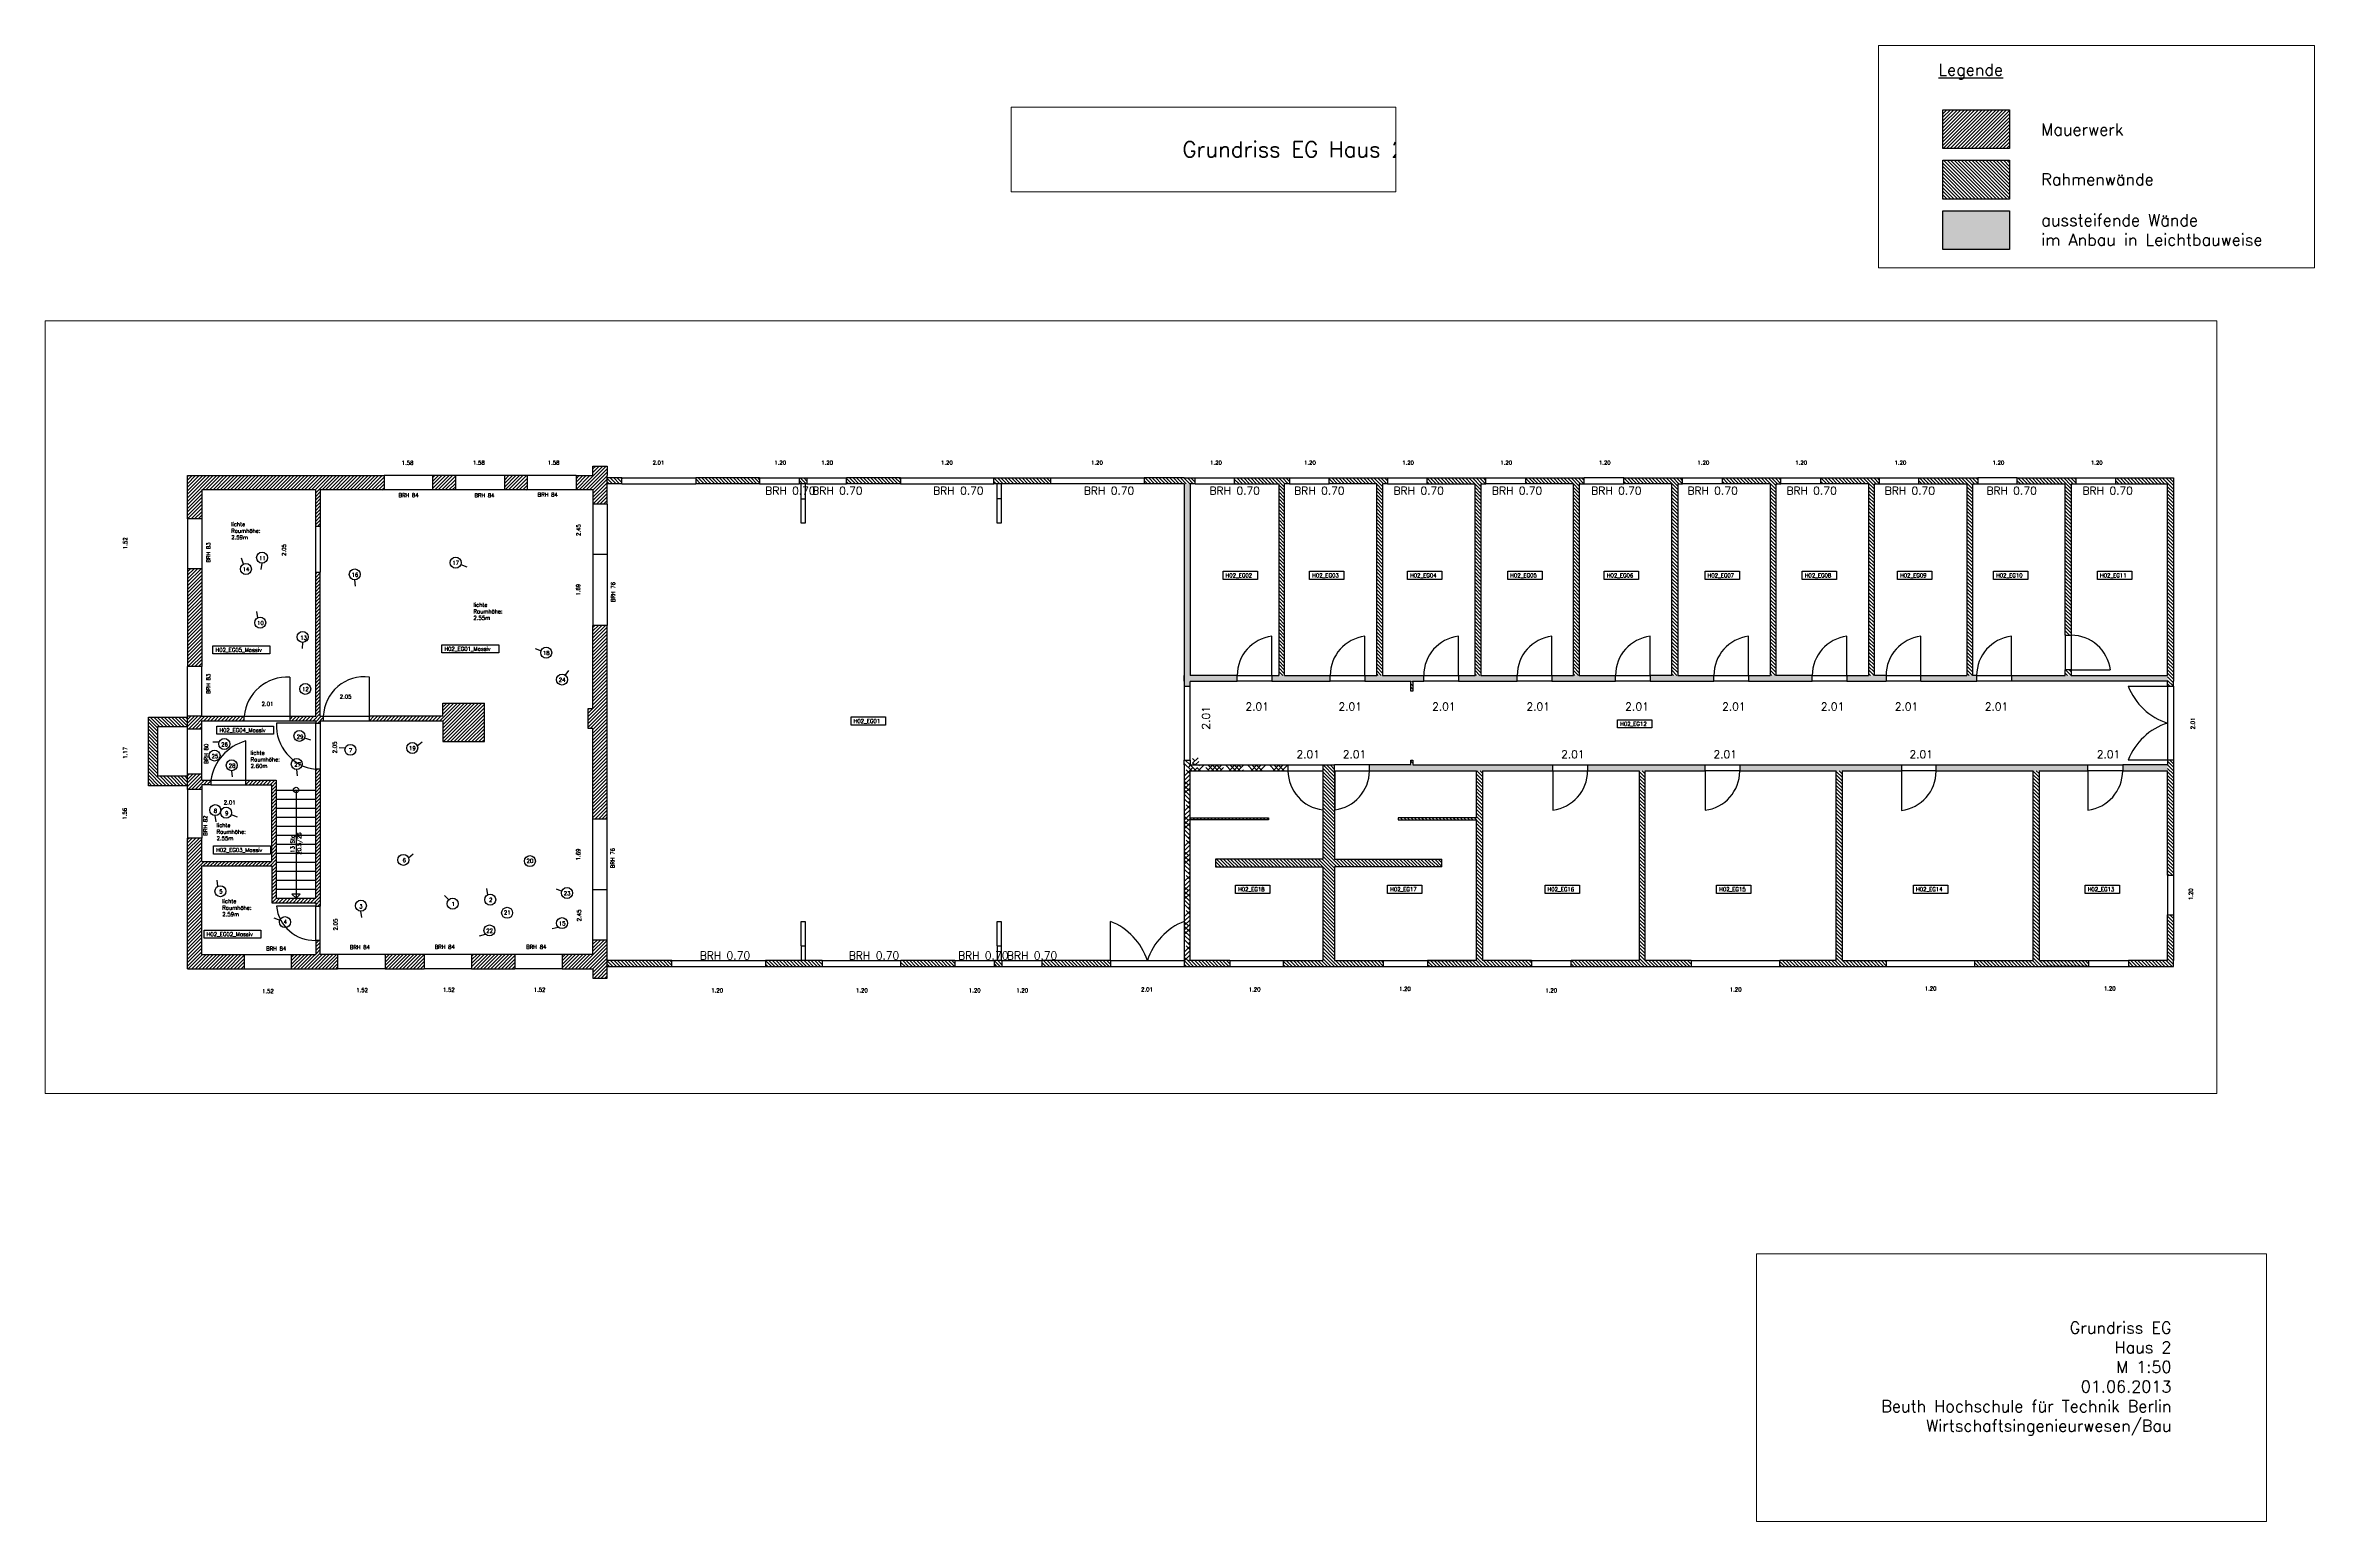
# Paper-space layout 'EG A1 M 1 50' of a CAD drawing. Header units: metres. Extents: x -13 to 1146, y 14 to 767.
# The model-space entities are those that its viewports show. They can reach past a viewport. Long polylines and large blocks are cut down to what shows.
import ezdxf

# ---------------------------------------------------------------- set-up
doc = ezdxf.new("R2010")
doc.units = ezdxf.units.M
doc.header["$LTSCALE"] = 0.0125
for name, color, linetype in [('A_Bemassung', 146, 'Continuous'), ('A_Beschriftung', 4, 'Continuous'), ('A_Foto', 255, 'Continuous'), ('A_Raumnummer', 252, 'Continuous'), ('Ansichtskanten', 5, 'Continuous'), ('Plankopf', 7, 'Continuous'), ('Schnittkanten', 1, 'Continuous'), ('Schraffur', 5, 'Continuous')]:
    doc.layers.add(name, color=color, linetype=linetype)
doc.layers.add('Ansichtsfenster', color=9, linetype='Continuous', plot=False)
doc.styles.add('Romans 2.0 mm', font='romans.shx', dxfattribs={"height": 2})

msp = doc.modelspace()

# ---------------------------------------------------------------- hatches: boundary and pattern name
at = {"layer": 'Schraffur'}
h = msp.add_hatch(dxfattribs=at)
h.set_pattern_fill('ANSI31', color=256, scale=0.02)
h.paths.add_polyline_path([(14.199, 62.635), (14.199, 59.3), (15.644, 59.3), (15.644, 59.665), (14.564, 59.665), (14.564, 61.925), (16.354, 61.925), (16.354, 60.985), (17.469, 60.985), (17.469, 60.895), (17.584, 60.895), (17.584, 64.39), (17.469, 64.39), (17.469, 61.1), (16.464, 61.1), (16.464, 64.11), (15.684, 64.11), (15.684, 63.995), (16.349, 63.995), (16.349, 62.04), (14.564, 62.04), (14.564, 62.635)])
h.paths.add_polyline_path([(14.199, 64.27), (14.199, 63.875), (14.564, 63.875), (14.564, 63.995), (14.794, 63.995), (14.794, 64.11), (14.564, 64.11), (14.564, 64.27)], flags=17)
h.paths.add_polyline_path([(14.199, 65.74), (14.199, 65.42), (14.564, 65.42), (14.564, 65.625), (15.644, 65.625), (15.644, 65.74), (14.564, 65.74)])
h.paths.add_polyline_path([(17.469, 69.415), (17.469, 65.74), (16.814, 65.74), (16.814, 65.625), (17.469, 65.625), (17.469, 65.565), (17.584, 65.565), (17.584, 65.625), (17.664, 65.625), (17.664, 65.74), (17.584, 65.74), (17.584, 69.415)])
h.paths.add_polyline_path([(20.714, 66.075), (20.714, 65.74), (18.839, 65.74), (18.839, 65.625), (20.714, 65.625), (20.714, 65.095), (21.774, 65.095), (21.774, 66.075)])
h.paths.add_polyline_path([(19.239, 59.665), (19.239, 59.3), (20.239, 59.3), (20.239, 59.665)])
h.paths.add_polyline_path([(16.844, 59.665), (16.844, 59.3), (18.029, 59.3), (18.029, 59.665), (17.584, 59.665), (17.584, 60.025), (17.469, 60.025), (17.469, 59.665)])
h.paths.add_polyline_path([(21.449, 59.665), (21.449, 59.3), (22.549, 59.3), (22.549, 59.665)])
h.paths.add_polyline_path([(23.759, 59.665), (23.759, 59.3), (24.544, 59.3), (24.544, 59.06), (24.909, 59.06), (24.909, 60.03), (24.544, 60.03), (24.544, 59.665)])
h.paths.add_polyline_path([(24.544, 68.06), (24.544, 65.937), (24.424, 65.937), (24.424, 65.427), (24.544, 65.427), (24.544, 63.12), (24.909, 63.12), (24.909, 68.06)])
h.paths.add_polyline_path([(24.114, 71.88), (24.114, 71.515), (24.544, 71.515), (24.544, 71.15), (24.909, 71.15), (24.909, 71.88), (24.909, 72.12), (24.544, 72.12), (24.544, 71.88)])
h.paths.add_polyline_path([(22.284, 71.88), (22.284, 71.515), (22.864, 71.515), (22.864, 71.88)])
h.paths.add_polyline_path([(20.454, 71.88), (20.454, 71.515), (21.034, 71.515), (21.034, 71.88)])
h.paths.add_polyline_path([(14.199, 71.88), (14.199, 70.775), (14.564, 70.775), (14.564, 71.515), (17.469, 71.515), (17.469, 70.585), (17.584, 70.585), (17.584, 71.515), (19.214, 71.515), (19.214, 71.88)])
h.paths.add_polyline_path([(14.199, 69.505), (14.199, 67.01), (14.564, 67.01), (14.564, 69.505)])
at = {"layer": 'Schraffur', "transparency": 33554687}
h = msp.add_hatch(dxfattribs=at)
h.set_pattern_fill('ANSI31', color=256, scale=0.02, angle=90)
h.paths.add_polyline_path([(37.749, 59.509), (35.999, 59.509), (35.999, 59.359), (37.749, 59.359)])
h.paths.add_polyline_path([(34.989, 59.509), (34.789, 59.509), (34.789, 59.359), (34.989, 59.359)])
h.paths.add_polyline_path([(33.779, 59.509), (32.404, 59.509), (32.404, 59.359), (33.779, 59.359)])
h.paths.add_polyline_path([(30.394, 59.509), (28.944, 59.509), (28.944, 59.359), (30.394, 59.359)])
h.paths.add_polyline_path([(26.559, 59.509), (24.909, 59.509), (24.909, 59.359), (26.559, 59.359)])
h.paths.add_polyline_path([(45.464, 64.624), (45.414, 64.624), (45.414, 64.499), (45.464, 64.499)])
h.paths.add_polyline_path([(45.464, 66.634), (45.414, 66.634), (45.414, 66.384), (45.464, 66.384)])
h.paths.add_polyline_path([(62.264, 66.924), (62.264, 66.924), (62.114, 66.924), (62.114, 66.784), (62.264, 66.784)])
h.paths.add_polyline_path([(47.244, 64.349), (47.094, 64.349), (47.094, 63.149), (45.094, 63.149), (45.094, 63.099), (47.094, 63.099), (47.094, 59.509), (45.844, 59.509), (45.844, 59.359), (48.494, 59.359), (48.494, 59.509), (47.244, 59.509)])
h.paths.add_polyline_path([(62.714, 59.509), (61.444, 59.509), (61.444, 64.349), (61.294, 64.349), (61.294, 59.509), (59.804, 59.509), (59.804, 59.359), (62.714, 59.359)])
h.paths.add_polyline_path([(57.544, 59.509), (56.419, 59.509), (56.419, 64.349), (56.269, 64.349), (56.269, 59.509), (54.829, 59.509), (54.829, 59.359), (57.544, 59.359)])
h.paths.add_polyline_path([(52.569, 59.509), (51.394, 59.509), (51.394, 64.349), (51.244, 64.349), (51.244, 59.509), (49.504, 59.509), (49.504, 59.359), (52.569, 59.359)])
h.paths.add_polyline_path([(43.469, 61.899), (46.209, 61.899), (46.209, 62.099), (43.469, 62.099), (43.469, 64.349), (43.469, 64.499), (43.169, 64.499), (43.169, 64.349), (43.169, 62.099), (40.429, 62.099), (40.429, 61.899), (43.169, 61.899), (43.169, 59.509), (42.159, 59.509), (42.159, 59.359), (44.719, 59.359), (44.719, 59.509), (43.469, 59.509)])
h.paths.add_polyline_path([(40.794, 59.509), (39.784, 59.509), (39.634, 59.509), (39.634, 59.359), (40.794, 59.359)])
h.paths.add_polyline_path([(25.284, 71.821), (24.909, 71.821), (24.909, 71.671), (25.284, 71.671)])
h.paths.add_polyline_path([(28.794, 71.821), (27.169, 71.821), (27.169, 71.671), (28.794, 71.671)])
h.paths.add_polyline_path([(36.224, 71.821), (34.774, 71.821), (34.774, 71.671), (36.224, 71.671)])
h.paths.add_polyline_path([(30.004, 71.821), (29.804, 71.821), (29.804, 71.671), (30.004, 71.671)])
h.paths.add_polyline_path([(39.909, 71.821), (39.784, 71.821), (39.634, 71.821), (38.609, 71.821), (38.609, 71.671), (39.634, 71.671), (39.784, 71.671), (39.909, 71.671)])
h.paths.add_polyline_path([(42.319, 71.821), (42.194, 71.821), (40.919, 71.821), (40.919, 71.671), (42.044, 71.671), (42.044, 66.784), (42.194, 66.784), (42.194, 71.671), (42.319, 71.671)])
h.paths.add_polyline_path([(44.819, 71.821), (44.694, 71.821), (43.329, 71.821), (43.329, 71.671), (44.544, 71.671), (44.544, 66.784), (44.694, 66.784), (44.694, 71.671), (44.819, 71.671)])
h.paths.add_polyline_path([(47.329, 71.821), (45.829, 71.821), (45.829, 71.671), (47.054, 71.671), (47.054, 66.784), (47.204, 66.784), (47.204, 71.671), (47.329, 71.671)])
h.paths.add_polyline_path([(49.839, 71.821), (48.339, 71.821), (48.339, 71.671), (49.564, 71.671), (49.564, 66.784), (49.714, 66.784), (49.714, 71.671), (49.839, 71.671)])
h.paths.add_polyline_path([(52.349, 71.821), (50.849, 71.821), (50.849, 71.671), (52.074, 71.671), (52.074, 66.784), (52.224, 66.784), (52.224, 71.671), (52.349, 71.671)])
h.paths.add_polyline_path([(54.859, 71.821), (53.359, 71.821), (53.359, 71.671), (54.584, 71.671), (54.584, 66.784), (54.734, 66.784), (54.734, 71.671), (54.859, 71.671)])
h.paths.add_polyline_path([(57.369, 71.821), (55.869, 71.821), (55.869, 71.671), (57.094, 71.671), (57.094, 66.784), (57.244, 66.784), (57.244, 71.671), (57.369, 71.671)])
h.paths.add_polyline_path([(59.879, 71.821), (58.379, 71.821), (58.379, 71.671), (59.604, 71.671), (59.604, 66.784), (59.754, 66.784), (59.754, 71.671), (59.879, 71.671)])
h.paths.add_polyline_path([(62.389, 71.821), (60.889, 71.821), (60.889, 71.671), (62.114, 71.671), (62.114, 67.809), (62.264, 67.809), (62.264, 71.671), (62.389, 71.671)])
h.paths.add_polyline_path([(64.874, 71.821), (63.399, 71.821), (63.399, 71.671), (64.724, 71.671), (64.724, 66.784), (64.724, 66.634), (64.724, 66.509), (64.874, 66.509), (64.874, 66.634)])
h.paths.add_polyline_path([(32.389, 71.821), (31.014, 71.821), (31.014, 71.671), (32.389, 71.671)])
h.paths.add_polyline_path([(64.874, 60.674), (64.724, 60.674), (64.724, 59.509), (63.724, 59.509), (63.724, 59.359), (64.874, 59.359)])
h.paths.add_polyline_path([(64.724, 61.684), (64.874, 61.684), (64.874, 64.624), (64.724, 64.624)])
h = msp.add_hatch(dxfattribs=at)
h.set_pattern_fill('HOUND', color=256, scale=0.05, angle=45)
h.paths.add_polyline_path([(55.432, 45.276), (53.729, 45.276), (53.729, 44.285), (55.432, 44.285)])
h.paths.add_polyline_path([(45.744, 66.784), (44.694, 66.784), (44.544, 66.784), (44.244, 66.784), (44.244, 66.634), (45.414, 66.634), (45.413, 66.634), (45.463, 66.634), (45.464, 66.634), (45.744, 66.634)])
h.paths.add_polyline_path([(49.039, 64.499), (45.464, 64.499), (45.464, 64.499), (45.414, 64.499), (45.414, 64.499), (44.354, 64.499), (44.354, 64.349), (47.094, 64.349), (47.244, 64.349), (49.039, 64.349)])
h.paths.add_polyline_path([(52.924, 64.499), (49.924, 64.499), (49.924, 64.349), (51.244, 64.349), (51.394, 64.349), (52.924, 64.349)])
h.paths.add_polyline_path([(48.129, 66.784), (47.204, 66.784), (47.054, 66.784), (46.629, 66.784), (46.629, 66.634), (48.129, 66.634)])
h.paths.add_polyline_path([(50.639, 66.784), (49.714, 66.784), (49.564, 66.784), (49.014, 66.784), (49.014, 66.634), (50.639, 66.634)])
h.paths.add_polyline_path([(53.149, 66.784), (52.224, 66.784), (52.074, 66.784), (51.524, 66.784), (51.524, 66.634), (53.149, 66.634)])
h.paths.add_polyline_path([(55.659, 66.784), (54.734, 66.784), (54.584, 66.784), (54.034, 66.784), (54.034, 66.634), (55.659, 66.634)])
h.paths.add_polyline_path([(57.934, 64.499), (53.809, 64.499), (53.809, 64.349), (56.269, 64.349), (56.419, 64.349), (57.934, 64.349)])
h.paths.add_polyline_path([(57.544, 66.784), (57.244, 66.784), (57.094, 66.784), (56.544, 66.784), (56.544, 66.634), (57.544, 66.634)])
h.paths.add_polyline_path([(59.854, 66.784), (59.754, 66.784), (59.604, 66.784), (58.429, 66.784), (58.429, 66.634), (59.854, 66.634)])
h.paths.add_polyline_path([(64.724, 66.784), (62.264, 66.784), (62.114, 66.784), (60.739, 66.784), (60.739, 66.634), (64.724, 66.634)])
h.paths.add_polyline_path([(62.694, 64.499), (58.819, 64.499), (58.819, 64.349), (61.294, 64.349), (61.444, 64.349), (62.694, 64.349)])
h.paths.add_polyline_path([(64.724, 64.499), (63.579, 64.499), (63.579, 64.349), (64.724, 64.349)])
h.paths.add_polyline_path([(39.784, 71.671), (39.634, 71.671), (39.634, 66.634), (39.634, 66.509), (39.784, 66.509), (39.784, 66.632), (40.984, 66.632), (40.984, 66.784), (39.784, 66.784)])
h.paths.add_polyline_path([(43.359, 66.784), (42.194, 66.784), (42.044, 66.784), (41.869, 66.784), (41.869, 66.634), (43.359, 66.634)])
at = {"layer": 'Schraffur'}
h = msp.add_hatch(dxfattribs=at)
h.set_pattern_fill('ANSI31', color=256, scale=0.02, angle=90)
h.set_pattern_definition([(135, (63.96752, 11.31813), (-0.04490128, -0.04490128), [])])
h.paths.add_polyline_path([(13.199, 65.72), (13.199, 63.97), (14.199, 63.97), (14.199, 64.21), (13.439, 64.21), (13.439, 65.48), (14.199, 65.48), (14.199, 65.72)])
at = {"layer": 'Schraffur', "transparency": 33554687}
h = msp.add_hatch(dxfattribs=at)
h.set_pattern_fill('HOUND', color=256, scale=0.05, angle=45)
h.paths.add_polyline_path([(39.784, 64.349), (42.284, 64.349), (42.284, 64.499), (39.784, 64.499), (39.784, 64.624), (39.634, 64.624), (39.634, 64.499), (39.634, 59.509), (39.784, 59.509), (39.784, 63.099), (39.784, 63.074), (39.784, 63.124), (39.784, 63.149)])
h.paths.add_polyline_path([(40.006, 64.438), (40.006, 64.684), (39.847, 64.684), (39.847, 64.438)])
at = {"layer": 'Schraffur'}
h = msp.add_hatch(dxfattribs=at)
h.set_pattern_fill('ANSI31', color=256, scale=0.02, angle=90, style=0)
h.paths.add_polyline_path([(41.784, 63.149), (39.784, 63.149), (39.784, 63.099), (41.784, 63.099)])
h = msp.add_hatch(dxfattribs=at)
h.set_pattern_fill('ANSI31', color=256, scale=0.02, angle=90, style=0)
h.paths.add_polyline_path([(47.094, 63.149), (45.094, 63.149), (45.094, 63.099), (47.094, 63.099)])
at = {"layer": 'Schraffur', "transparency": 33554687}
h = msp.add_hatch(dxfattribs=at)
h.set_pattern_fill('ANSI31', color=256, scale=0.02)
h.set_pattern_definition([(45, (0.362626, 0.03946), (-0.04490128, 0.04490128), [])])
h.paths.add_polyline_path([(55.432, 47.851), (53.729, 47.851), (53.729, 46.859), (55.432, 46.859)])
h = msp.add_hatch(dxfattribs=at)
h.set_pattern_fill('ANSI31', color=256, scale=0.02, angle=90)
h.paths.add_polyline_path([(55.432, 46.562), (53.729, 46.562), (53.729, 45.57), (55.432, 45.57)])

# ---------------------------------------------------------------- linework, layer by layer
at = {"layer": 'A_Bemassung', "transparency": 33554687}
for p, q in [((16.969, 63.86), (16.969, 61.1)), ((16.969, 61.1), (16.862, 61.206)), ((17.075, 61.206), (16.862, 61.206)), ((16.969, 61.1), (17.075, 61.206))]:
    msp.add_line(p, q, dxfattribs=at)
msp.add_circle((16.969, 63.86), 0.0689, dxfattribs=at)
at = {"layer": 'A_Foto', "transparency": 33554687}
for p, q in [((15.627, 69.622), (15.573, 69.773)), ((16.094, 69.647), (16.072, 69.489)), ((21.171, 69.612), (21.322, 69.556)), ((18.458, 69.218), (18.479, 69.059)), ((15.992, 68.254), (15.971, 68.413)), ((17.129, 67.626), (17.128, 67.466)), ((23.071, 67.47), (23.221, 67.414)), ((23.837, 66.779), (23.93, 66.909)), ((14.847, 65.093), (15.007, 65.085)), ((17.185, 65.193), (17.335, 65.137)), ((18.065, 64.943), (18.225, 64.935)), ((20.063, 64.983), (20.187, 65.085)), ((15.32, 64.352), (15.34, 64.193)), ((16.978, 64.383), (16.999, 64.224)), ((14.898, 63.206), (14.919, 63.047)), ((15.315, 63.235), (15.466, 63.179)), ((19.837, 62.129), (19.96, 62.231)), ((14.976, 61.404), (14.956, 61.563)), ((20.754, 61.172), (20.867, 61.059)), ((21.861, 61.189), (21.84, 61.348)), ((23.602, 61.338), (23.752, 61.283)), ((16.404, 60.597), (16.555, 60.541)), ((18.615, 60.769), (18.635, 60.61)), ((23.502, 60.324), (23.657, 60.365)), ((21.651, 60.138), (21.805, 60.179))]:
    msp.add_line(p, q, dxfattribs=at)
for centre in [(15.689, 69.497), (16.102, 69.788), (18.466, 69.359), (21.04, 69.659), (16.053, 68.128), (17.137, 67.766), (23.351, 67.363), (23.755, 66.677), (17.203, 66.439), (14.888, 64.738), (15.137, 65.034), (17.054, 65.24), (18.356, 64.885), (19.933, 64.932), (15.328, 64.492), (16.986, 64.523), (14.907, 63.347), (15.184, 63.282), (19.707, 62.078), (22.935, 62.046), (15.038, 61.279), (18.623, 60.909), (20.966, 60.96), (21.922, 61.063), (22.355, 60.728), (23.883, 61.232), (16.685, 60.49), (21.904, 60.278), (23.756, 60.464)]:
    msp.add_circle(centre, 0.14, dxfattribs=at)
at = {"layer": 'A_Raumnummer'}
for points in [[(40.622, 69.439), (41.5, 69.439), (41.5, 69.232), (40.622, 69.232)], [(42.832, 69.439), (43.709, 69.439), (43.709, 69.232), (42.832, 69.232)], [(45.329, 69.439), (46.207, 69.439), (46.207, 69.232), (45.329, 69.232)], [(47.886, 69.439), (48.764, 69.439), (48.764, 69.232), (47.886, 69.232)], [(50.35, 69.439), (51.227, 69.439), (51.227, 69.232), (50.35, 69.232)], [(52.922, 69.439), (53.799, 69.439), (53.799, 69.232), (52.922, 69.232)], [(55.401, 69.439), (56.278, 69.439), (56.278, 69.232), (55.401, 69.232)], [(57.833, 69.439), (58.71, 69.439), (58.71, 69.232), (57.833, 69.232)], [(60.281, 69.439), (61.158, 69.439), (61.158, 69.232), (60.281, 69.232)], [(62.934, 69.439), (63.811, 69.439), (63.811, 69.232), (62.934, 69.232)], [(14.848, 67.537), (16.3, 67.537), (16.3, 67.33), (14.848, 67.33)], [(20.688, 67.565), (22.139, 67.565), (22.139, 67.357), (20.688, 67.357)], [(14.946, 65.488), (16.397, 65.488), (16.397, 65.281), (14.946, 65.281)], [(31.131, 65.723), (32.009, 65.723), (32.009, 65.516), (31.131, 65.516)], [(50.69, 65.65), (51.567, 65.65), (51.567, 65.443), (50.69, 65.443)], [(14.863, 62.434), (16.314, 62.434), (16.314, 62.227), (14.863, 62.227)], [(40.94, 61.432), (41.817, 61.432), (41.817, 61.224), (40.94, 61.224)], [(44.821, 61.432), (45.698, 61.432), (45.698, 61.224), (44.821, 61.224)], [(48.839, 61.432), (49.716, 61.432), (49.716, 61.224), (48.839, 61.224)], [(53.216, 61.432), (54.093, 61.432), (54.093, 61.224), (53.216, 61.224)], [(58.239, 61.432), (59.116, 61.432), (59.116, 61.224), (58.239, 61.224)], [(62.622, 61.432), (63.499, 61.432), (63.499, 61.224), (62.622, 61.224)], [(14.621, 60.285), (16.072, 60.285), (16.072, 60.078), (14.621, 60.078)]]:
    msp.add_lwpolyline(points, close=True, dxfattribs=at)
at = {"layer": 'Ansichtskanten'}
for p, q in [((20.454, 71.88), (19.214, 71.88)), ((22.284, 71.88), (21.034, 71.88)), ((24.114, 71.88), (22.864, 71.88)), ((25.284, 71.821), (27.169, 71.821)), ((28.794, 71.821), (29.804, 71.821)), ((30.004, 71.821), (31.014, 71.821)), ((32.389, 71.821), (34.774, 71.821)), ((36.224, 71.821), (38.609, 71.821)), ((39.909, 71.821), (40.919, 71.821)), ((42.319, 71.821), (43.329, 71.821)), ((44.819, 71.821), (45.829, 71.821)), ((47.329, 71.821), (48.339, 71.821)), ((50.852, 71.821), (49.839, 71.821)), ((52.349, 71.821), (53.359, 71.821)), ((54.859, 71.821), (55.869, 71.821)), ((57.369, 71.821), (58.379, 71.821)), ((60.889, 71.821), (59.879, 71.821)), ((62.389, 71.821), (63.399, 71.821)), ((20.454, 71.515), (19.214, 71.515)), ((22.284, 71.515), (21.034, 71.515)), ((24.114, 71.515), (22.864, 71.515)), ((25.284, 71.671), (27.169, 71.671)), ((28.794, 71.671), (29.804, 71.671)), ((30.004, 71.671), (31.014, 71.671)), ((32.389, 71.671), (34.774, 71.671)), ((38.609, 71.671), (36.224, 71.671)), ((39.909, 71.671), (40.919, 71.671)), ((42.319, 71.671), (43.329, 71.671)), ((44.819, 71.671), (45.829, 71.671)), ((48.339, 71.671), (47.329, 71.671)), ((49.839, 71.671), (50.849, 71.671)), ((53.359, 71.671), (52.349, 71.671)), ((55.869, 71.671), (54.859, 71.671)), ((57.369, 71.671), (58.379, 71.671)), ((59.879, 71.671), (60.889, 71.671)), ((62.389, 71.671), (63.399, 71.671)), ((14.199, 70.775), (14.199, 69.505)), ((14.564, 70.775), (14.564, 69.505)), ((24.544, 71.15), (24.544, 69.87)), ((24.909, 71.15), (24.909, 69.87)), ((17.469, 69.415), (17.469, 70.585)), ((17.584, 70.585), (17.584, 69.415)), ((24.544, 69.87), (24.544, 68.06)), ((24.909, 69.87), (24.544, 69.87)), ((24.909, 69.87), (24.909, 68.06)), ((41.869, 66.784), (41.869, 67.784)), ((44.244, 66.784), (44.244, 67.784)), ((46.629, 66.784), (46.629, 67.784)), ((49.014, 66.784), (49.014, 67.784)), ((51.524, 66.784), (51.524, 67.784)), ((54.034, 66.784), (54.034, 67.784)), ((56.544, 66.784), (56.544, 67.784)), ((58.429, 66.784), (58.429, 67.784)), ((60.739, 66.784), (60.739, 67.784)), ((62.114, 67.809), (62.114, 66.924)), ((62.264, 67.809), (62.264, 66.924)), ((14.199, 65.74), (14.199, 67.01)), ((14.564, 65.74), (14.564, 67.01)), ((16.814, 65.74), (16.814, 66.74)), ((18.839, 65.74), (18.839, 66.74)), ((40.984, 66.784), (41.869, 66.784)), ((41.869, 66.634), (40.984, 66.634)), ((43.359, 66.784), (44.244, 66.784)), ((44.244, 66.634), (43.359, 66.634)), ((45.744, 66.784), (46.629, 66.784)), ((46.629, 66.634), (45.744, 66.634)), ((48.129, 66.784), (49.014, 66.784)), ((49.014, 66.634), (48.129, 66.634)), ((50.639, 66.784), (51.524, 66.784)), ((51.524, 66.634), (50.639, 66.634)), ((53.149, 66.784), (54.034, 66.784)), ((54.034, 66.634), (53.149, 66.634)), ((55.659, 66.784), (56.544, 66.784)), ((56.544, 66.634), (55.659, 66.634)), ((57.544, 66.784), (58.429, 66.784)), ((58.429, 66.634), (57.544, 66.634)), ((59.854, 66.784), (60.739, 66.784)), ((60.739, 66.634), (59.854, 66.634)), ((62.264, 66.924), (63.264, 66.924)), ((39.634, 66.509), (39.634, 64.624)), ((39.784, 64.624), (39.784, 66.509)), ((63.722, 66.51), (64.722, 66.51)), ((64.724, 66.509), (64.724, 64.624)), ((64.874, 66.509), (64.874, 64.624)), ((15.644, 65.74), (16.814, 65.74)), ((15.644, 65.625), (16.814, 65.625)), ((17.469, 65.565), (16.469, 65.565)), ((17.469, 64.39), (17.469, 65.565)), ((17.584, 65.565), (17.584, 64.39)), ((17.664, 65.74), (18.839, 65.74)), ((17.664, 65.625), (18.839, 65.625)), ((14.564, 64.27), (14.564, 65.42)), ((15.684, 64.11), (15.684, 65.11)), ((42.284, 64.499), (43.169, 64.499)), ((42.284, 64.349), (43.169, 64.349)), ((43.166, 64.355), (43.166, 63.355)), ((44.354, 64.499), (43.469, 64.499)), ((43.469, 64.349), (44.354, 64.349)), ((43.472, 64.355), (43.472, 63.355)), ((49.039, 64.499), (49.924, 64.499)), ((49.039, 64.349), (49.924, 64.349)), ((49.039, 64.347), (49.039, 63.347)), ((52.923, 64.343), (52.923, 63.343)), ((52.924, 64.499), (53.809, 64.499)), ((53.809, 64.349), (52.924, 64.349)), ((57.934, 64.499), (58.819, 64.499)), ((58.819, 64.349), (57.934, 64.349)), ((57.934, 64.339), (57.934, 63.339)), ((62.694, 64.499), (63.579, 64.499)), ((63.579, 64.349), (62.694, 64.349)), ((62.694, 64.348), (62.694, 63.348)), ((64.722, 64.625), (63.722, 64.625)), ((14.199, 63.875), (14.199, 62.635)), ((14.564, 63.875), (14.564, 62.635)), ((14.794, 64.11), (15.684, 64.11)), ((14.794, 63.995), (15.684, 63.995)), ((16.464, 63.86), (17.474, 63.86)), ((16.464, 63.63), (17.474, 63.63)), ((16.464, 63.4), (17.474, 63.4)), ((16.464, 63.17), (17.474, 63.17)), ((24.544, 61.31), (24.544, 63.12)), ((24.909, 61.31), (24.909, 63.12)), ((16.464, 62.94), (17.474, 62.94)), ((16.464, 62.71), (17.474, 62.71)), ((16.464, 62.48), (17.474, 62.48)), ((16.464, 62.25), (17.474, 62.25)), ((16.464, 62.02), (17.474, 62.02)), ((16.464, 61.79), (17.474, 61.79)), ((16.464, 61.56), (17.474, 61.56)), ((16.464, 61.33), (17.474, 61.33)), ((17.469, 60.895), (16.469, 60.895)), ((17.469, 60.025), (17.469, 60.895)), ((17.584, 60.025), (17.584, 60.895)), ((24.544, 60.03), (24.544, 61.31)), ((24.909, 61.31), (24.544, 61.31)), ((24.909, 60.03), (24.909, 61.31)), ((37.749, 59.509), (37.749, 60.509)), ((39.634, 60.509), (39.634, 59.509)), ((15.644, 59.665), (16.844, 59.665)), ((19.239, 59.665), (18.029, 59.665)), ((21.449, 59.665), (20.239, 59.665)), ((23.759, 59.665), (22.549, 59.665)), ((15.644, 59.3), (16.844, 59.3)), ((19.239, 59.3), (18.029, 59.3)), ((21.449, 59.3), (20.239, 59.3)), ((23.759, 59.3), (22.549, 59.3)), ((26.559, 59.509), (28.944, 59.509)), ((26.559, 59.359), (28.944, 59.359)), ((30.394, 59.509), (32.404, 59.509)), ((30.394, 59.359), (32.404, 59.359)), ((33.779, 59.509), (34.789, 59.509)), ((33.779, 59.359), (34.789, 59.359)), ((34.989, 59.509), (35.999, 59.509)), ((34.989, 59.359), (35.999, 59.359)), ((37.749, 59.509), (39.634, 59.509)), ((37.749, 59.359), (39.634, 59.359)), ((40.794, 59.509), (42.159, 59.509)), ((40.794, 59.359), (42.159, 59.359)), ((44.719, 59.509), (45.844, 59.509)), ((44.719, 59.359), (45.844, 59.359)), ((48.494, 59.509), (49.504, 59.509)), ((48.494, 59.359), (49.504, 59.359)), ((52.569, 59.509), (54.829, 59.509)), ((52.569, 59.359), (54.829, 59.359)), ((57.544, 59.509), (59.804, 59.509)), ((57.544, 59.359), (59.804, 59.359)), ((62.714, 59.509), (63.724, 59.509)), ((62.714, 59.359), (63.724, 59.359))]:
    msp.add_line(p, q, dxfattribs=at)
at = {"layer": 'Ansichtskanten', "transparency": 33554687}
for p, q in [((29.859, 70.671), (29.859, 71.291)), ((29.959, 71.291), (29.959, 70.671)), ((34.859, 70.671), (34.859, 71.291)), ((34.959, 71.291), (34.959, 70.671)), ((29.959, 70.671), (29.859, 70.671)), ((34.959, 70.671), (34.859, 70.671)), ((64.724, 61.684), (64.724, 60.674)), ((64.874, 61.684), (64.874, 60.674)), ((29.859, 59.889), (29.859, 60.509)), ((29.859, 60.509), (29.959, 60.509)), ((29.959, 60.509), (29.959, 59.889)), ((34.859, 59.889), (34.859, 60.509)), ((34.859, 60.509), (34.959, 60.509)), ((34.959, 60.509), (34.959, 59.889))]:
    msp.add_line(p, q, dxfattribs=at)
at = {"layer": 'Ansichtskanten'}
for centre, radius, start, end in [((41.994, 66.781), 1.011, 97.13526, 179.84708), ((44.369, 66.781), 1.011, 97.13526, 179.84708), ((46.754, 66.781), 1.011, 97.13526, 179.84708), ((49.139, 66.781), 1.011, 97.13526, 179.84708), ((51.649, 66.781), 1.011, 97.13526, 179.84708), ((54.159, 66.781), 1.011, 97.13526, 179.84708), ((56.669, 66.781), 1.011, 97.13526, 179.84708), ((58.554, 66.781), 1.011, 97.13526, 179.84708), ((60.864, 66.781), 1.011, 97.13526, 179.84708), ((62.261, 66.798), 1.011, 7.13526, 89.84708), ((16.744, 65.637), 1.105, 86.40308, 174.638), ((18.709, 65.702), 1.046, 82.86552, 177.93428), ((65.212, 67.089), 1.599, 201.23939, 252.15164), ((17.592, 65.508), 1.125, 177.11094, 263.68886), ((65.212, 64.046), 1.599, 107.84836, 158.76061), ((16.012, 63.922), 1.233, 105.44706, 171.21477), ((43.291, 64.357), 1.011, 180.50227, 262.86474), ((43.347, 64.357), 1.011, 277.13526, 359.49773), ((48.913, 64.35), 1.011, 277.13526, 359.84708), ((52.797, 64.346), 1.011, 277.13526, 359.84708), ((57.809, 64.342), 1.011, 277.13526, 359.84708), ((62.568, 64.351), 1.011, 277.13526, 359.84708), ((17.44, 61.002), 0.978, 186.31037, 271.64309), ((37.169, 59.019), 1.599, 17.84836, 68.76061), ((40.213, 59.019), 1.599, 111.23939, 162.15164)]:
    msp.add_arc(centre, radius, start, end, dxfattribs=at)
at = {"layer": 'Schnittkanten'}
for p, q in [((14.199, 71.88), (19.214, 71.88)), ((14.199, 70.775), (14.199, 71.88)), ((19.214, 71.88), (19.214, 71.515)), ((21.034, 71.88), (20.454, 71.88)), ((20.454, 71.88), (20.454, 71.515)), ((21.034, 71.88), (21.034, 71.515)), ((22.864, 71.88), (22.284, 71.88)), ((22.284, 71.88), (22.284, 71.515)), ((22.864, 71.88), (22.864, 71.515)), ((24.114, 71.88), (24.114, 71.515)), ((24.114, 71.88), (24.544, 71.88)), ((24.909, 71.15), (24.909, 71.88)), ((25.284, 71.821), (24.909, 71.821)), ((25.284, 71.671), (25.284, 71.821)), ((28.794, 71.821), (27.169, 71.821)), ((27.169, 71.821), (27.169, 71.671)), ((28.794, 71.821), (28.794, 71.671)), ((29.804, 71.821), (29.804, 71.671)), ((30.004, 71.821), (30.004, 71.671)), ((32.389, 71.821), (31.014, 71.821)), ((31.014, 71.671), (31.014, 71.821)), ((32.389, 71.821), (32.389, 71.671)), ((34.774, 71.671), (34.774, 71.821)), ((36.224, 71.821), (36.224, 71.671)), ((39.634, 71.821), (38.609, 71.821)), ((38.609, 71.821), (38.609, 71.671)), ((39.634, 71.821), (39.784, 71.821)), ((39.784, 71.821), (39.909, 71.821)), ((39.909, 71.671), (39.909, 71.821)), ((40.919, 71.821), (42.194, 71.821)), ((40.919, 71.671), (40.919, 71.821)), ((42.194, 71.821), (42.319, 71.821)), ((42.319, 71.821), (42.319, 71.671)), ((43.329, 71.671), (43.329, 71.821)), ((43.329, 71.821), (44.694, 71.821)), ((44.694, 71.821), (44.819, 71.821)), ((44.819, 71.821), (44.819, 71.671)), ((45.829, 71.671), (45.829, 71.821)), ((45.829, 71.821), (47.329, 71.821)), ((47.329, 71.671), (47.329, 71.821)), ((48.339, 71.821), (48.339, 71.671)), ((48.339, 71.821), (49.839, 71.821)), ((49.839, 71.671), (49.839, 71.821)), ((50.849, 71.671), (50.849, 71.821)), ((50.852, 71.821), (52.349, 71.821)), ((52.349, 71.671), (52.349, 71.821)), ((53.359, 71.821), (53.359, 71.671)), ((53.359, 71.821), (54.859, 71.821)), ((54.859, 71.671), (54.859, 71.821)), ((55.869, 71.821), (55.869, 71.671)), ((55.869, 71.821), (57.369, 71.821)), ((57.369, 71.821), (57.369, 71.671)), ((58.379, 71.671), (58.379, 71.821)), ((58.379, 71.821), (59.879, 71.821)), ((59.879, 71.821), (59.879, 71.671)), ((60.889, 71.671), (60.889, 71.821)), ((60.889, 71.821), (62.389, 71.821)), ((62.389, 71.671), (62.389, 71.821)), ((63.399, 71.821), (63.399, 71.671)), ((63.399, 71.821), (64.874, 71.821)), ((17.469, 71.515), (14.564, 71.515)), ((14.564, 71.515), (14.564, 70.775)), ((17.469, 70.585), (17.469, 71.515)), ((17.584, 71.515), (17.584, 70.585)), ((19.214, 71.515), (17.584, 71.515)), ((21.034, 71.515), (20.454, 71.515)), ((22.864, 71.515), (22.284, 71.515)), ((24.544, 71.515), (24.114, 71.515)), ((24.544, 71.515), (24.544, 71.15)), ((28.794, 71.671), (27.169, 71.671)), ((30.004, 71.671), (29.804, 71.671)), ((32.389, 71.671), (31.014, 71.671)), ((36.224, 71.671), (34.774, 71.671)), ((39.634, 71.671), (38.609, 71.671)), ((39.634, 71.671), (39.634, 66.634)), ((39.784, 71.671), (39.784, 66.784)), ((40.919, 71.671), (42.044, 71.671)), ((42.044, 71.671), (42.044, 66.784)), ((42.194, 66.784), (42.194, 71.671)), ((42.319, 71.671), (42.194, 71.671)), ((44.544, 71.671), (43.329, 71.671)), ((44.544, 66.784), (44.544, 71.671)), ((44.694, 71.671), (44.694, 66.784)), ((44.819, 71.671), (44.694, 71.671)), ((45.829, 71.671), (47.054, 71.671)), ((47.054, 66.784), (47.054, 71.671)), ((47.204, 71.671), (47.204, 66.784)), ((47.204, 71.671), (47.329, 71.671)), ((49.564, 71.671), (48.339, 71.671)), ((49.564, 66.784), (49.564, 71.671)), ((49.714, 71.671), (49.714, 66.784)), ((49.714, 71.671), (49.839, 71.671)), ((52.074, 71.671), (50.849, 71.671)), ((52.074, 66.784), (52.074, 71.671)), ((52.224, 71.671), (52.224, 66.784)), ((52.224, 71.671), (52.349, 71.671)), ((54.584, 71.671), (53.359, 71.671)), ((54.584, 71.671), (54.584, 66.784)), ((54.734, 66.784), (54.734, 71.671)), ((54.734, 71.671), (54.859, 71.671)), ((57.094, 71.671), (55.869, 71.671)), ((57.094, 71.671), (57.094, 66.784)), ((57.244, 66.784), (57.244, 71.671)), ((57.244, 71.671), (57.369, 71.671)), ((59.754, 66.784), (59.754, 71.671)), ((59.754, 71.671), (59.879, 71.671)), ((60.889, 71.671), (62.114, 71.671)), ((62.114, 67.809), (62.114, 71.671)), ((62.264, 71.671), (62.264, 67.809)), ((62.264, 71.671), (62.389, 71.671)), ((63.399, 71.671), (64.724, 71.671)), ((64.724, 66.784), (64.724, 71.671)), ((14.564, 70.775), (14.199, 70.775)), ((24.909, 71.15), (24.544, 71.15)), ((17.584, 70.585), (17.469, 70.585)), ((14.199, 69.505), (14.199, 67.01)), ((14.564, 69.505), (14.199, 69.505)), ((14.564, 69.505), (14.564, 67.01)), ((17.469, 65.74), (17.469, 69.415)), ((17.469, 69.415), (17.584, 69.415)), ((17.584, 65.74), (17.584, 69.415)), ((24.544, 65.937), (24.544, 68.06)), ((24.909, 68.06), (24.544, 68.06)), ((24.909, 63.12), (24.909, 68.06)), ((14.564, 67.01), (14.199, 67.01)), ((39.634, 66.634), (39.634, 66.784)), ((39.634, 66.634), (39.634, 66.509)), ((40.984, 66.784), (39.784, 66.784)), ((39.784, 66.509), (39.784, 66.632)), ((40.984, 66.632), (39.784, 66.632)), ((40.984, 66.634), (40.984, 66.784)), ((41.869, 66.784), (41.869, 66.634)), ((41.869, 66.784), (42.044, 66.784)), ((41.869, 66.634), (43.359, 66.634)), ((42.194, 66.784), (43.359, 66.784)), ((43.359, 66.634), (43.359, 66.784)), ((44.244, 66.784), (44.244, 66.634)), ((44.244, 66.784), (44.544, 66.784)), ((44.244, 66.634), (45.414, 66.634)), ((44.694, 66.784), (45.744, 66.784)), ((45.414, 66.384), (45.414, 66.634)), ((45.464, 66.634), (45.464, 66.384)), ((45.464, 66.634), (45.744, 66.634)), ((45.744, 66.634), (45.744, 66.784)), ((46.629, 66.784), (46.629, 66.634)), ((46.629, 66.784), (47.054, 66.784)), ((46.629, 66.634), (48.129, 66.634)), ((47.204, 66.784), (48.129, 66.784)), ((48.129, 66.634), (48.129, 66.784)), ((49.014, 66.784), (49.014, 66.634)), ((49.014, 66.784), (49.564, 66.784)), ((49.014, 66.634), (50.639, 66.634)), ((49.714, 66.784), (50.639, 66.784)), ((50.639, 66.634), (50.639, 66.784)), ((51.524, 66.784), (51.524, 66.634)), ((52.074, 66.784), (51.524, 66.784)), ((51.524, 66.634), (53.149, 66.634)), ((52.224, 66.784), (53.149, 66.784)), ((53.149, 66.634), (53.149, 66.784)), ((54.034, 66.784), (54.034, 66.634)), ((54.034, 66.784), (54.584, 66.784)), ((54.034, 66.634), (55.659, 66.634)), ((55.659, 66.784), (54.734, 66.784)), ((55.659, 66.634), (55.659, 66.784)), ((56.544, 66.784), (56.544, 66.634)), ((56.544, 66.634), (57.544, 66.634)), ((57.544, 66.784), (57.244, 66.784)), ((57.544, 66.784), (57.544, 66.634)), ((58.429, 66.634), (58.429, 66.784)), ((58.429, 66.634), (59.854, 66.634)), ((59.854, 66.784), (59.754, 66.784)), ((59.854, 66.634), (59.854, 66.784)), ((60.739, 66.784), (60.739, 66.634)), ((64.724, 66.634), (60.739, 66.634)), ((62.114, 66.784), (62.114, 66.924)), ((62.264, 66.924), (62.114, 66.924)), ((62.264, 66.924), (62.264, 66.784)), ((62.264, 66.784), (64.724, 66.784)), ((64.724, 66.509), (64.724, 66.634)), ((64.874, 66.509), (64.874, 66.634)), ((20.714, 65.74), (20.714, 66.075)), ((20.714, 66.075), (21.774, 66.075)), ((21.774, 65.095), (21.774, 66.075)), ((39.634, 66.509), (39.784, 66.509)), ((45.464, 66.384), (45.414, 66.384)), ((64.724, 66.509), (64.874, 66.509)), ((13.199, 63.97), (13.199, 65.72)), ((13.199, 65.72), (14.199, 65.72)), ((13.439, 64.21), (13.439, 65.48)), ((13.439, 65.48), (14.199, 65.48)), ((14.564, 65.74), (14.199, 65.74)), ((14.199, 63.875), (14.199, 65.74)), ((14.564, 65.74), (15.644, 65.74)), ((14.564, 65.625), (15.644, 65.625)), ((14.564, 65.42), (14.564, 65.625)), ((15.644, 65.625), (15.644, 65.74)), ((16.814, 65.74), (17.469, 65.74)), ((16.814, 65.625), (16.814, 65.74)), ((16.814, 65.625), (17.469, 65.625)), ((17.469, 65.625), (17.469, 65.565)), ((17.469, 65.565), (17.584, 65.565)), ((17.584, 65.74), (17.664, 65.74)), ((17.584, 65.625), (17.584, 65.565)), ((17.584, 65.625), (17.664, 65.625)), ((17.664, 65.74), (17.664, 65.625)), ((20.714, 65.74), (18.839, 65.74)), ((18.839, 65.625), (18.839, 65.74)), ((18.839, 65.625), (20.714, 65.625)), ((20.714, 65.625), (20.714, 65.095)), ((24.424, 65.427), (24.424, 65.937)), ((24.424, 65.937), (24.544, 65.937)), ((14.199, 65.42), (14.564, 65.42)), ((20.714, 65.095), (21.774, 65.095)), ((24.544, 65.427), (24.424, 65.427)), ((24.544, 63.12), (24.544, 65.427)), ((17.469, 61.1), (17.469, 64.39)), ((17.584, 64.39), (17.469, 64.39)), ((17.584, 64.39), (17.584, 60.895)), ((39.634, 64.499), (39.634, 64.624)), ((39.634, 64.624), (39.784, 64.624)), ((39.634, 64.499), (39.634, 59.509)), ((39.784, 64.624), (39.784, 64.499)), ((39.784, 63.149), (39.784, 64.349)), ((42.284, 64.349), (42.284, 64.499)), ((43.169, 64.499), (43.169, 64.349)), ((43.169, 64.349), (43.169, 62.099)), ((43.469, 64.349), (43.469, 64.499)), ((43.469, 64.349), (43.469, 62.099)), ((45.414, 64.499), (44.354, 64.499)), ((44.354, 64.499), (44.354, 64.349)), ((45.414, 64.499), (45.414, 64.624)), ((45.414, 64.624), (45.464, 64.624)), ((45.464, 64.624), (45.464, 64.499)), ((47.094, 63.149), (47.094, 64.349)), ((47.244, 64.349), (49.039, 64.349)), ((47.244, 64.349), (47.244, 59.509)), ((49.039, 64.349), (49.039, 64.499)), ((49.924, 64.499), (52.924, 64.499)), ((49.924, 64.499), (49.924, 64.349)), ((49.924, 64.349), (51.244, 64.349)), ((51.244, 64.349), (51.244, 59.509)), ((51.394, 64.349), (52.924, 64.349)), ((51.394, 59.509), (51.394, 64.349)), ((52.924, 64.349), (52.924, 64.499)), ((53.809, 64.499), (57.934, 64.499)), ((53.809, 64.499), (53.809, 64.349)), ((53.809, 64.349), (56.269, 64.349)), ((56.269, 59.509), (56.269, 64.349)), ((56.419, 64.349), (56.419, 59.509)), ((56.419, 64.349), (57.934, 64.349)), ((57.934, 64.499), (57.934, 64.349)), ((58.819, 64.499), (62.694, 64.499)), ((58.819, 64.349), (58.819, 64.499)), ((58.819, 64.349), (61.294, 64.349)), ((61.294, 59.509), (61.294, 64.349)), ((61.444, 64.349), (61.444, 59.509)), ((61.444, 64.349), (62.694, 64.349)), ((62.694, 64.349), (62.694, 64.499)), ((63.579, 64.499), (63.579, 64.349)), ((64.724, 64.499), (63.579, 64.499)), ((63.579, 64.349), (64.724, 64.349)), ((64.874, 64.624), (64.724, 64.624)), ((64.724, 64.624), (64.724, 64.499)), ((64.724, 61.684), (64.724, 64.349)), ((64.874, 64.624), (64.874, 64.499)), ((64.874, 64.499), (64.874, 61.684)), ((14.199, 63.97), (13.199, 63.97)), ((14.199, 64.21), (13.439, 64.21)), ((14.199, 64.27), (14.564, 64.27)), ((14.564, 63.875), (14.199, 63.875)), ((14.564, 64.11), (14.564, 64.27)), ((14.564, 64.11), (14.794, 64.11)), ((14.794, 63.995), (14.564, 63.995)), ((14.564, 63.995), (14.564, 63.875)), ((14.794, 64.11), (14.794, 63.995)), ((15.684, 63.995), (15.684, 64.11)), ((15.684, 64.11), (16.464, 64.11)), ((15.684, 63.995), (16.349, 63.995)), ((16.349, 62.04), (16.349, 63.995)), ((16.464, 64.11), (16.464, 61.1)), ((24.909, 63.12), (24.544, 63.12)), ((39.784, 63.149), (41.784, 63.149)), ((39.784, 63.149), (41.784, 63.149)), ((41.784, 63.149), (41.784, 63.099)), ((47.094, 63.149), (45.094, 63.149)), ((45.094, 63.149), (45.094, 63.099)), ((14.564, 62.635), (14.199, 62.635)), ((14.199, 59.3), (14.199, 62.635)), ((14.564, 62.04), (14.564, 62.635)), ((39.784, 59.509), (39.784, 63.099)), ((41.784, 63.099), (39.784, 63.099)), ((45.094, 63.099), (47.094, 63.099)), ((47.094, 59.509), (47.094, 63.099)), ((14.564, 62.04), (16.349, 62.04)), ((43.169, 62.099), (40.429, 62.099)), ((40.429, 62.099), (40.429, 61.899)), ((43.469, 62.099), (46.209, 62.099)), ((46.209, 61.899), (46.209, 62.099)), ((14.564, 59.665), (14.564, 61.925)), ((14.564, 61.925), (16.354, 61.925)), ((16.354, 61.925), (16.354, 60.985)), ((40.429, 61.899), (43.169, 61.899)), ((43.169, 61.899), (43.169, 59.509)), ((43.469, 61.899), (43.469, 59.509)), ((46.209, 61.899), (43.469, 61.899)), ((16.354, 60.985), (17.469, 60.985)), ((16.464, 61.1), (17.469, 61.1)), ((17.469, 60.985), (17.469, 60.895)), ((17.469, 60.895), (17.584, 60.895)), ((64.724, 59.509), (64.724, 60.674)), ((64.874, 60.674), (64.874, 59.509)), ((14.564, 59.665), (15.644, 59.665)), ((15.644, 59.665), (15.644, 59.3)), ((16.844, 59.665), (17.469, 59.665)), ((16.844, 59.665), (16.844, 59.3)), ((17.584, 60.025), (17.469, 60.025)), ((17.469, 60.025), (17.469, 59.665)), ((17.584, 59.665), (17.584, 60.025)), ((18.029, 59.665), (17.584, 59.665)), ((18.029, 59.665), (18.029, 59.3)), ((20.239, 59.665), (19.239, 59.665)), ((19.239, 59.665), (19.239, 59.3)), ((20.239, 59.665), (20.239, 59.3)), ((22.549, 59.665), (21.449, 59.665)), ((21.449, 59.665), (21.449, 59.3)), ((22.549, 59.665), (22.549, 59.3)), ((24.544, 59.665), (23.759, 59.665)), ((23.759, 59.665), (23.759, 59.3)), ((24.544, 59.665), (24.544, 60.03)), ((24.909, 60.03), (24.544, 60.03)), ((24.909, 59.3), (24.909, 60.03)), ((14.199, 59.3), (15.644, 59.3)), ((16.844, 59.3), (18.029, 59.3)), ((19.239, 59.3), (20.239, 59.3)), ((21.449, 59.3), (22.549, 59.3)), ((23.759, 59.3), (24.544, 59.3)), ((26.559, 59.509), (24.909, 59.509)), ((24.909, 59.359), (26.559, 59.359)), ((26.559, 59.359), (26.559, 59.509)), ((30.394, 59.509), (28.944, 59.509)), ((28.944, 59.509), (28.944, 59.359)), ((28.944, 59.359), (30.394, 59.359)), ((30.394, 59.509), (30.394, 59.359)), ((33.779, 59.509), (32.404, 59.509)), ((32.404, 59.359), (32.404, 59.509)), ((32.404, 59.359), (33.779, 59.359)), ((33.779, 59.509), (33.779, 59.359)), ((34.989, 59.509), (34.789, 59.509)), ((34.789, 59.359), (34.789, 59.509)), ((34.789, 59.359), (34.989, 59.359)), ((34.989, 59.359), (34.989, 59.509)), ((37.749, 59.509), (35.999, 59.509)), ((35.999, 59.509), (35.999, 59.359)), ((35.999, 59.359), (37.749, 59.359)), ((37.749, 59.509), (37.749, 59.359)), ((39.634, 59.509), (39.634, 59.359)), ((39.634, 59.359), (40.794, 59.359)), ((40.794, 59.509), (39.784, 59.509)), ((40.794, 59.509), (40.794, 59.359)), ((42.159, 59.509), (42.159, 59.359)), ((42.159, 59.509), (43.169, 59.509)), ((42.159, 59.359), (44.719, 59.359)), ((43.469, 59.509), (44.719, 59.509)), ((44.719, 59.359), (44.719, 59.509)), ((47.094, 59.509), (45.844, 59.509)), ((45.844, 59.509), (46.979, 59.509)), ((45.844, 59.509), (45.844, 59.359)), ((48.494, 59.509), (47.244, 59.509)), ((48.494, 59.509), (48.494, 59.359)), ((51.244, 59.509), (49.504, 59.509)), ((49.504, 59.359), (49.504, 59.509)), ((49.504, 59.359), (52.569, 59.359)), ((52.569, 59.509), (51.394, 59.509)), ((52.569, 59.509), (52.569, 59.359)), ((54.829, 59.359), (54.829, 59.509)), ((56.269, 59.509), (54.829, 59.509)), ((54.829, 59.359), (57.544, 59.359)), ((56.419, 59.509), (57.544, 59.509)), ((57.544, 59.509), (57.544, 59.359)), ((59.804, 59.359), (59.804, 59.509)), ((59.804, 59.359), (62.714, 59.359)), ((61.444, 59.509), (62.714, 59.509)), ((62.714, 59.359), (61.589, 59.359)), ((62.714, 59.359), (62.714, 59.509)), ((64.724, 59.509), (63.724, 59.509)), ((63.724, 59.509), (63.724, 59.359)), ((63.724, 59.359), (64.874, 59.359)), ((64.874, 59.359), (64.874, 59.509))]:
    msp.add_line(p, q, dxfattribs=at)
at = {"layer": 'Schnittkanten', "transparency": 33554687}
for p, q in [((24.544, 71.88), (24.544, 72.12)), ((24.544, 72.12), (24.909, 72.12)), ((24.909, 72.12), (24.909, 71.88)), ((24.909, 71.821), (24.909, 71.88)), ((29.804, 71.821), (30.004, 71.821)), ((34.774, 71.821), (36.224, 71.821)), ((64.874, 71.821), (64.874, 66.634)), ((25.284, 71.671), (24.909, 71.671)), ((29.859, 71.291), (29.859, 71.671)), ((29.859, 71.291), (29.959, 71.291)), ((29.959, 71.671), (29.959, 71.291)), ((34.859, 71.291), (34.859, 71.671)), ((34.959, 71.291), (34.859, 71.291)), ((34.959, 71.671), (34.959, 71.291)), ((39.909, 71.671), (39.784, 71.671)), ((58.379, 71.671), (59.604, 71.671)), ((59.604, 71.671), (59.604, 66.784)), ((62.114, 67.809), (62.264, 67.809)), ((56.544, 66.784), (57.094, 66.784)), ((58.429, 66.784), (59.604, 66.784)), ((60.739, 66.784), (62.114, 66.784)), ((39.784, 64.499), (42.284, 64.499)), ((39.784, 64.349), (42.284, 64.349)), ((43.169, 64.499), (43.469, 64.499)), ((44.354, 64.349), (47.094, 64.349)), ((45.464, 64.499), (49.039, 64.499)), ((64.724, 61.684), (64.874, 61.684)), ((64.724, 60.674), (64.874, 60.674)), ((29.859, 59.889), (29.859, 59.509)), ((29.859, 59.889), (29.959, 59.889)), ((29.959, 59.889), (29.959, 59.509)), ((34.859, 59.889), (34.859, 59.509)), ((34.859, 59.889), (34.959, 59.889)), ((34.959, 59.889), (34.959, 59.509)), ((24.544, 59.3), (24.544, 59.06)), ((24.909, 59.06), (24.909, 59.3)), ((45.844, 59.359), (48.494, 59.359)), ((59.804, 59.509), (61.294, 59.509)), ((24.544, 59.06), (24.909, 59.06))]:
    msp.add_line(p, q, dxfattribs=at)
for points in [[(53.729, 47.851), (55.432, 47.851), (55.432, 46.859), (53.729, 46.859)], [(53.729, 46.562), (55.432, 46.562), (55.432, 45.57), (53.729, 45.57)], [(53.729, 45.276), (55.432, 45.276), (55.432, 44.285), (53.729, 44.285)]]:
    msp.add_lwpolyline(points, close=True, dxfattribs=at)

# ---------------------------------------------------------------- texts
at = {"layer": 'A_Bemassung', "attachment_point": 1, "style": 'Romans 2.0 mm'}
for s, width, gutter_width, insert, char_height in [('1.58', 0.65555, 0.5, (19.663, 72.257), 0.1), ('1.58', 0.65555, 0.5, (21.482, 72.261), 0.1), ('1.58', 0.65555, 0.5, (23.39, 72.261), 0.1), ('2.01', 0.65555, 0.5, (26.064, 72.261), 0.1), ('1.20', 0.65555, 0.5, (29.173, 72.261), 0.1), ('1.20', 0.65555, 0.5, (30.37, 72.261), 0.1), ('1.20', 0.65555, 0.5, (33.425, 72.261), 0.1), ('1.20', 0.65555, 0.5, (37.256, 72.261), 0.1), ('1.20', 0.65555, 0.5, (40.293, 72.261), 0.1), ('1.20', 0.65555, 0.5, (42.691, 72.261), 0.1), ('1.20', 0.65555, 0.5, (45.194, 72.261), 0.1), ('1.20', 0.65555, 0.5, (47.699, 72.261), 0.1), ('1.20', 0.65555, 0.5, (50.212, 72.261), 0.1), ('1.20', 0.65555, 0.5, (52.729, 72.261), 0.1), ('1.20', 0.65555, 0.5, (55.225, 72.261), 0.1), ('1.20', 0.65555, 0.5, (57.758, 72.261), 0.1), ('1.20', 0.65555, 0.5, (60.258, 72.261), 0.1), ('1.20', 0.65555, 0.5, (62.767, 72.261), 0.1), ('BRH 84', 1.00746, 0.5, (19.583, 71.431), 0.1), ('BRH 84', 1.00746, 0.5, (21.518, 71.426), 0.1), ('BRH 84', 1.00746, 0.5, (23.133, 71.443), 0.1), ('BRH 0.70', 1.51065, 1, (28.941, 71.596), 0.2), ('BRH 0.70', 1.51065, 1, (30.14, 71.596), 0.2), ('BRH 0.70', 1.51065, 1, (33.225, 71.596), 0.2), ('BRH 0.70', 1.51065, 1, (37.071, 71.596), 0.2), ('BRH 0.70', 1.51065, 1, (40.278, 71.596), 0.2), ('BRH 0.70', 1.51065, 1, (42.439, 71.596), 0.2), ('BRH 0.70', 1.51065, 1, (44.973, 71.596), 0.2), ('BRH 0.70', 1.51065, 1, (47.484, 71.596), 0.2), ('BRH 0.70', 1.51065, 1, (50.018, 71.596), 0.2), ('BRH 0.70', 1.51065, 1, (52.471, 71.596), 0.2), ('BRH 0.70', 1.51065, 1, (54.997, 71.596), 0.2), ('BRH 0.70', 1.51065, 1, (57.505, 71.596), 0.2), ('BRH 0.70', 1.51065, 1, (60.101, 71.596), 0.2), ('BRH 0.70', 1.51065, 1, (62.555, 71.596), 0.2), ('2.01', 0.65555, 0.5, (16.09, 66.106), 0.1), ('2.05', 0.65555, 0.5, (18.083, 66.292), 0.1), ('2.01', 1.51065, 1, (41.193, 66.089), 0.2), ('2.01', 1.51065, 1, (43.567, 66.089), 0.2), ('2.01', 1.51065, 1, (45.957, 66.089), 0.2), ('2.01', 1.51065, 1, (48.363, 66.089), 0.2), ('2.01', 1.51065, 1, (50.886, 66.089), 0.2), ('2.01', 1.51065, 1, (53.355, 66.089), 0.2), ('2.01', 1.51065, 1, (55.877, 66.089), 0.2), ('2.01', 1.51065, 1, (57.761, 66.089), 0.2), ('2.01', 1.51065, 1, (60.058, 66.089), 0.2), ('2.01', 1.51065, 1, (42.493, 64.869), 0.2), ('2.01', 1.51065, 1, (43.679, 64.869), 0.2), ('2.01', 1.51065, 1, (49.249, 64.869), 0.2), ('2.01', 1.51065, 1, (53.134, 64.869), 0.2), ('2.01', 1.51065, 1, (58.138, 64.869), 0.2), ('2.01', 1.51065, 1, (62.918, 64.869), 0.2), ('2.01', 0.65555, 0.5, (15.125, 63.594), 0.1), ('BRH 84', 1.00746, 0.5, (16.206, 59.865), 0.1), ('BRH 84', 1.00746, 0.5, (18.341, 59.9), 0.1), ('BRH 84', 1.00746, 0.5, (20.506, 59.907), 0.1), ('BRH 84', 1.00746, 0.5, (22.842, 59.907), 0.1), ('BRH 0.70', 1.51065, 1, (27.269, 59.738), 0.2), ('BRH 0.70', 1.51065, 1, (31.073, 59.738), 0.2), ('BRH 0.70', 1.51065, 1, (33.861, 59.738), 0.2), ('BRH 0.70', 1.51065, 1, (35.108, 59.738), 0.2), ('1.52', 0.65555, 0.5, (16.101, 58.778), 0.1), ('1.52', 0.65555, 0.5, (18.503, 58.805), 0.1), ('1.52', 0.65555, 0.5, (20.717, 58.815), 0.1), ('1.52', 0.65555, 0.5, (23.033, 58.816), 0.1), ('1.20', 0.65555, 0.5, (27.564, 58.799), 0.1), ('1.20', 0.65555, 0.5, (31.256, 58.799), 0.1), ('1.20', 0.65555, 0.5, (34.135, 58.799), 0.1), ('1.20', 0.65555, 0.5, (35.348, 58.799), 0.1), ('2.01', 0.65555, 0.5, (38.532, 58.823), 0.1), ('1.20', 0.65555, 0.5, (41.279, 58.823), 0.1), ('1.20', 0.65555, 0.5, (45.113, 58.839), 0.1), ('1.20', 0.65555, 0.5, (48.848, 58.798), 0.1), ('1.20', 0.65555, 0.5, (53.553, 58.822), 0.1), ('1.20', 0.65555, 0.5, (58.528, 58.848), 0.1), ('1.20', 0.65555, 0.5, (63.099, 58.848), 0.1)]:
    msp.add_mtext_dynamic_manual_height_columns(s, width=width, gutter_width=gutter_width, heights=[0], dxfattribs=dict(at, insert=insert, char_height=char_height))
at = {"layer": 'A_Bemassung', "attachment_point": 1, "rotation": 90, "style": 'Romans 2.0 mm'}
for s, width, gutter_width, insert, char_height in [('1.52', 0.65555, 0.5, (12.561, 70.003), 0.1), ('BRH 83', 1.00746, 0.5, (14.681, 69.662), 0.1), ('2.05', 0.65555, 0.5, (16.611, 69.83), 0.1), ('2.45', 0.65555, 0.5, (24.124, 70.34), 0.1), ('1.69', 0.65555, 0.5, (24.118, 68.819), 0.1), ('BRH 76', 1.00746, 0.5, (25.008, 68.652), 0.1), ('BRH 83', 1.00746, 0.5, (14.679, 66.312), 0.1), ('2.01', 1.51065, 1, (40.086, 65.399), 0.2), ('2.01', 0.65555, 0.5, (65.317, 65.408), 0.1), ('1.17', 0.65555, 0.5, (12.559, 64.658), 0.1), ('BRH 80', 1.00746, 0.5, (14.626, 64.526), 0.1), ('2.05', 0.65555, 0.5, (17.906, 64.797), 0.1), ('1.56', 0.65555, 0.5, (12.545, 63.104), 0.1), ('BRH 82', 1.00746, 0.5, (14.604, 62.695), 0.1), ('1.69', 0.65555, 0.5, (24.12, 62.065), 0.1), ('BRH 76', 1.00746, 0.5, (24.996, 61.866), 0.1), ('1.20', 0.65555, 0.5, (65.267, 61.051), 0.1), ('2.05', 0.65555, 0.5, (17.926, 60.279), 0.1), ('2.45', 0.65555, 0.5, (24.14, 60.51), 0.1)]:
    msp.add_mtext_dynamic_manual_height_columns(s, width=width, gutter_width=gutter_width, heights=[0], dxfattribs=dict(at, insert=insert, char_height=char_height))
at = {"layer": 'A_Bemassung', "transparency": 33554687, "char_height": 0.1, "attachment_point": 1, "rotation": 90, "style": 'Romans 2.0 mm'}
for s, width, insert in [('13 Stg', 0.65614, (16.828, 62.257)), ('20.5/26', 0.5957, (16.999, 62.214))]:
    msp.add_mtext_dynamic_manual_height_columns(s, width=width, gutter_width=0.5, heights=[0], dxfattribs=dict(at, insert=insert))
at = {"layer": 'A_Beschriftung', "char_height": 0.1, "attachment_point": 1, "style": 'Romans 2.0 mm'}
for s, insert in [('lichte Raumhöhe: 2.59m', (15.314, 70.689)), ('lichte Raumhöhe: 2.55m', (21.495, 68.633)), ('lichte Raumhöhe: 2.60m', (15.809, 64.857)), ('lichte Raumhöhe: 2.55m', (14.94, 63.012)), ('lichte Raumhöhe: 2.59m', (15.086, 61.074))]:
    msp.add_mtext_dynamic_manual_height_columns(s, width=0.1, gutter_width=0.5, heights=[0.531], dxfattribs=dict(at, insert=insert))
at = {"layer": 'A_Foto', "transparency": 33554687, "char_height": 0.1, "attachment_point": 1, "style": 'Romans 2.0 mm'}
for s, insert in [('14', (15.609, 69.54)), ('11', (16.025, 69.825)), ('17', (20.957, 69.702)), ('16', (18.383, 69.402)), ('10', (15.974, 68.171)), ('13', (17.075, 67.795)), ('18', (23.268, 67.406)), ('24', (23.673, 66.72)), ('12', (17.12, 66.482)), ('26', (15.058, 65.072)), ('29', (16.987, 65.269)), ('7', (18.315, 64.922)), ('19', (19.85, 64.975)), ('25', (14.813, 64.772)), ('28', (15.251, 64.53)), ('27', (16.923, 64.558)), ('8', (14.866, 63.378)), ('9', (15.157, 63.317)), ('6', (19.688, 62.119)), ('20', (22.852, 62.103)), ('5', (15.007, 61.322)), ('3', (18.582, 60.941)), ('1', (20.935, 61.003)), ('2', (21.892, 61.106)), ('23', (23.8, 61.275)), ('4', (16.65, 60.545)), ('22', (21.821, 60.321)), ('21', (22.272, 60.785)), ('15', (23.673, 60.507))]:
    msp.add_mtext_dynamic_manual_height_columns(s, width=0.29907, gutter_width=0.5, heights=[0], dxfattribs=dict(at, insert=insert))
at = {"layer": 'A_Raumnummer', "char_height": 0.1, "attachment_point": 1, "style": 'Romans 2.0 mm'}
for s, insert in [('H02_EG02', (40.688, 69.385)), ('H02_EG03', (42.898, 69.385)), ('H02_EG04', (45.395, 69.385)), ('H02_EG05', (47.952, 69.385)), ('H02_EG06', (50.415, 69.385)), ('H02_EG07', (52.988, 69.385)), ('H02_EG08', (55.467, 69.385)), ('H02_EG09', (57.899, 69.385)), ('H02_EG10', (60.347, 69.385)), ('H02_EG11', (63, 69.385)), ('H02_EG05_Massiv', (14.914, 67.483)), ('H02_EG01_Massiv', (20.754, 67.511)), ('H02_EG04_Massiv', (15.012, 65.435)), ('H02_EG01', (31.197, 65.669)), ('H02_EG12', (50.756, 65.596)), ('H02_EG03_Massiv', (14.928, 62.38)), ('H02_EG18', (41.006, 61.378)), ('H02_EG17', (44.887, 61.378)), ('H02_EG16', (48.904, 61.378)), ('H02_EG15', (53.282, 61.378)), ('H02_EG14', (58.305, 61.378)), ('H02_EG13', (62.688, 61.378)), ('H02_EG02_Massiv', (14.687, 60.231))]:
    msp.add_mtext_dynamic_manual_height_columns(s, width=1.27284, gutter_width=0.5, heights=[0], dxfattribs=dict(at, insert=insert))
at = {"layer": 'Plankopf', "transparency": 33554687, "char_height": 0.3, "attachment_point": 1, "style": 'Romans 2.0 mm'}
for s, width, insert in [('{\\LLegende}', 4.01743, (53.62, 49.021)), ('Mauerwerk', 5.65934, (56.241, 47.496)), ('Rahmenwände', 5.65934, (56.242, 46.225)), ('aussteifende Wände\\Pim Anbau in Leichtbauweise', 6.5957, (56.242, 45.184))]:
    msp.add_mtext_dynamic_manual_height_columns(s, width=width, gutter_width=0.5, heights=[0], dxfattribs=dict(at, insert=insert))
at = {"layer": 'Plankopf', "attachment_point": 9, "style": 'Romans 2.0 mm'}
for s, width, insert, char_height in [('\\pt2.4;Grundriss EG Haus 2', 9.09957, (63.139, 31.545), 0.4), ('\\pt1.8;Grundriss EG\\PHaus 2\\P\\ptz;M 1:50\\P01.06.2013\\PBeuth Hochschule für Technik Berlin\\PWirtschaftsingenieurwesen/Bau', 9.04295, (58.474, 25.902), 0.3)]:
    msp.add_mtext_dynamic_manual_height_columns(s, width=width, gutter_width=0.5, heights=[3.381], dxfattribs=dict(at, insert=insert, char_height=char_height))

psp = doc.layouts.new('EG A1 M 1 50')

# ---------------------------------------------------------------- viewports
at = {"layer": 'Ansichtsfenster', "transparency": 33554687}
for center, size, view_center_point, view_height, status, view_target_point in [((1034.3, 710.6), (222.6, 113.527), (1.202, 19.449), 5.67633, 5, (56.451, 27.206)), ((578.5, 714.2), (196.3, 43.243), (43.843, 17.932), 2.16214, 4, (14.157, 13.808)), ((990.9, 82.5), (260.3, 136.579), (-2.059, -0.085), 6.82896, 3, (56.451, 27.206))]:
    psp.add_viewport(center=center, size=size, view_center_point=view_center_point, view_height=view_height, status=status, dxfattribs=dict(at, view_target_point=view_target_point))
at = {"layer": 'Ansichtsfenster', "transparency": 33554687, "view_target_point": (14.157, 13.808)}
psp.add_viewport(center=(541.6, 429.7), size=(1108.3, 394.283), view_center_point=(24.121, 52.164), view_height=19.71413, dxfattribs=at)

doc.saveas('drawing.dxf')
